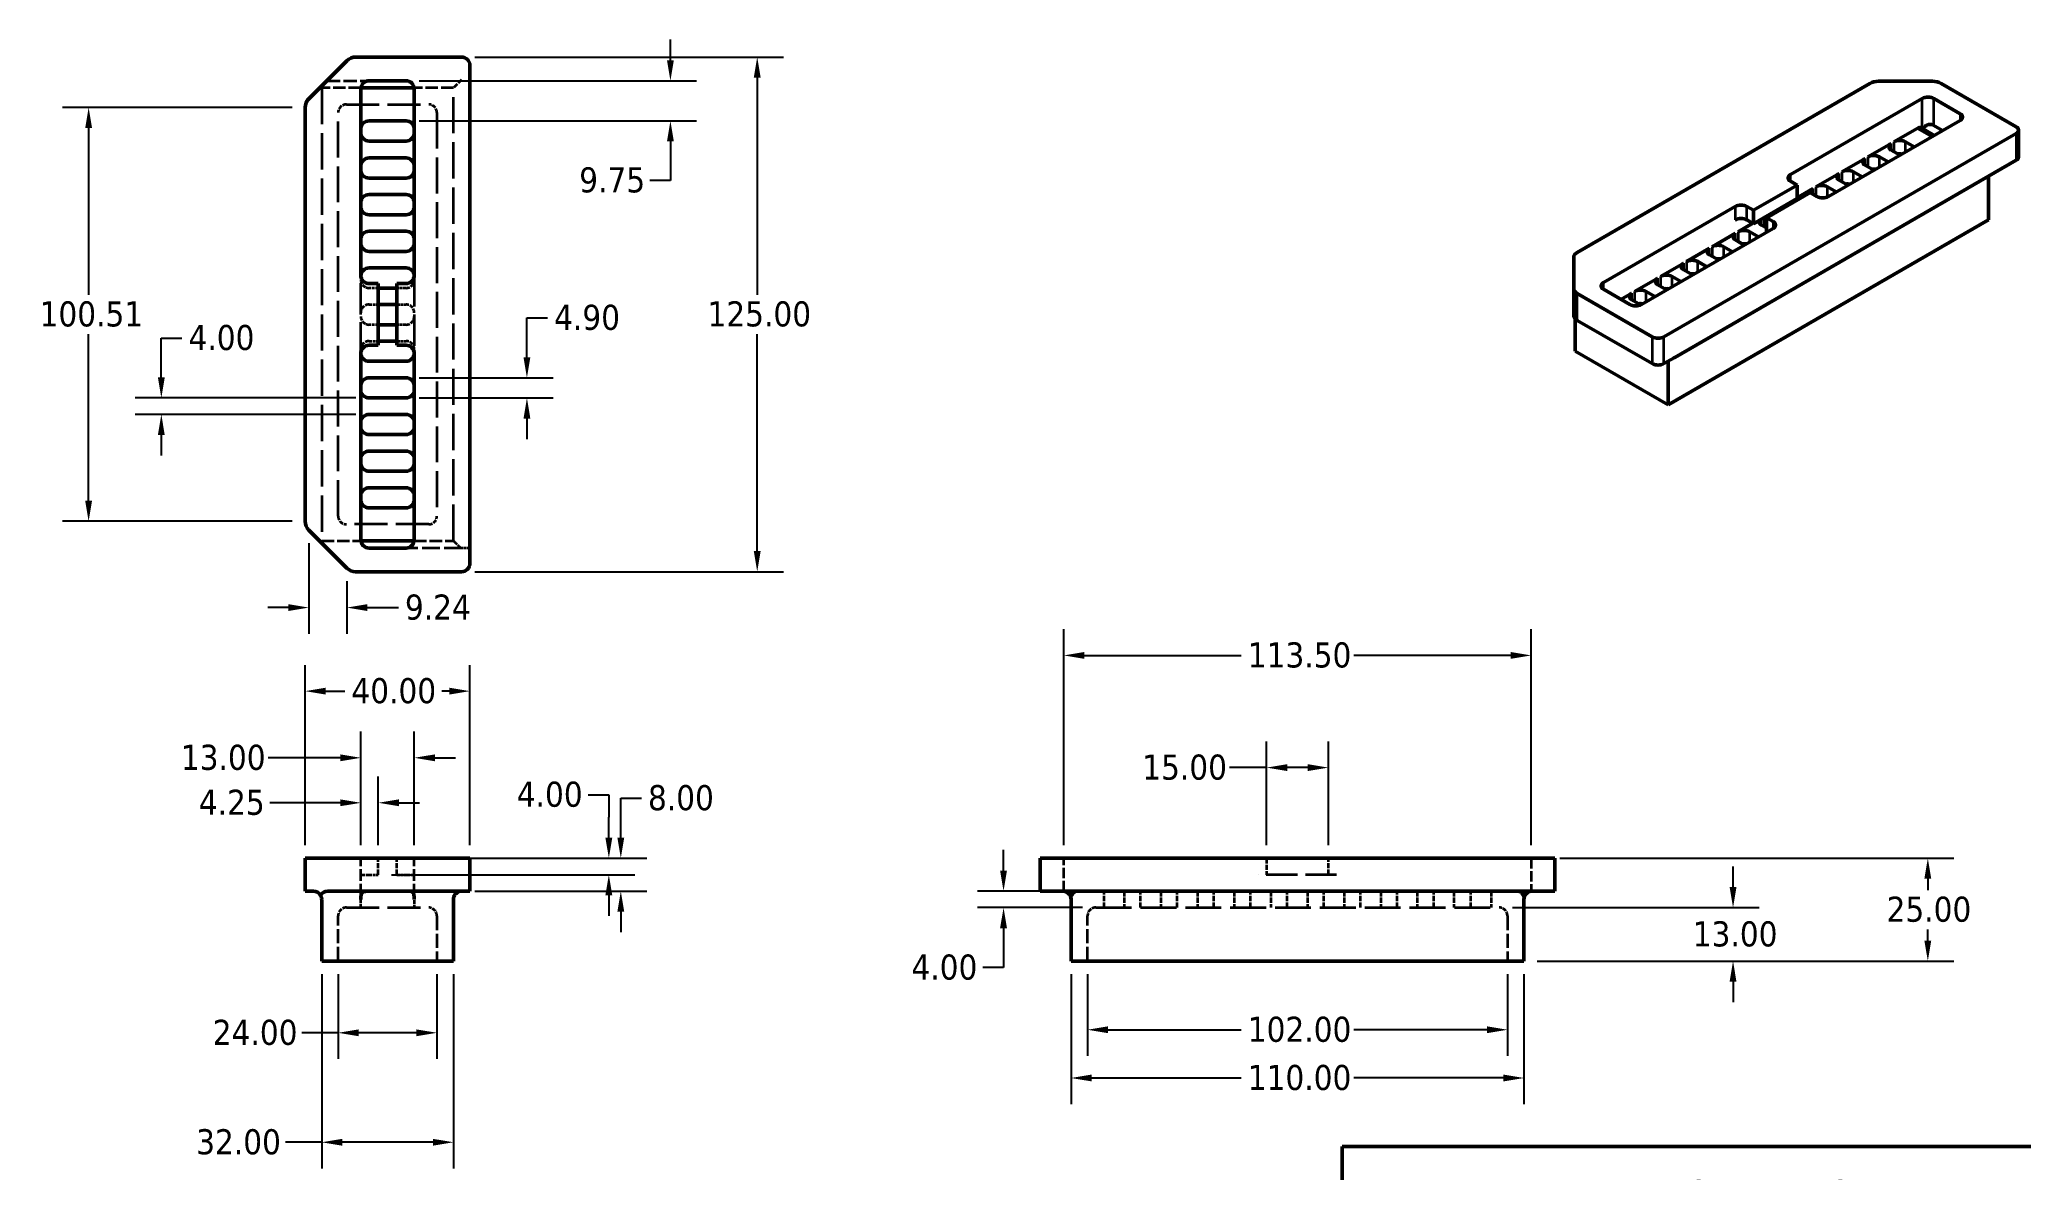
# Model space of a CAD drawing. Header units: millimetres. Extents: x 7 to 3404, y -138 to 425.
# Drawn here: x 43.1 to 524, y 128.7 to 402.9 of the extents above; entities that cross this region are included whole.
import ezdxf
from ezdxf.enums import TextEntityAlignment as Align

# ---------------------------------------------------------------- set-up
doc = ezdxf.new("R2018")
doc.units = ezdxf.units.MM
doc.header["$LTSCALE"] = 2
doc.linetypes.add('DASHED', pattern=[0.2067, 0.1654, -0.0413])
for name, color, linetype, lineweight in [('Border (ANSI)', 7, 'Continuous', 70), ('Dimension (ANSI)', 7, 'Continuous', 25), ('Hidden (ANSI)', 7, 'DASHED', 35), ('Title (ANSI)', 7, 'Continuous', 50), ('Visible (ANSI)', 7, 'Continuous', 50), ('Visible Narrow (ANSI)', 7, 'Continuous', 35)]:
    doc.layers.add(name, color=color, linetype=linetype, lineweight=lineweight)
doc.styles.add('Note Text (ANSI)', font='tahoma.ttf')
doc.dimstyles.new('1P13 - mm (ANSI)', dxfattribs={"dimscale": 2, "dimtxt": 3.048, "dimasz": 2.5, "dimexe": 3.175, "dimexo": 1.6002, "dimgap": 0.8, "dimtad": 0, "dimtih": 1, "dimtoh": 1, "dimrnd": 1e-08, "dimzin": 4, "dimdsep": 46, "dimtxsty": 'Note Text (ANSI)', "dimcen": 0.09, "dimdle": 10, "dimclrd": 256, "dimclre": 256, "dimclrt": 256, "dimadec": 1, "dimazin": 1, "dimtfac": 1, "dimtofl": 0, "dimtmove": 0, "dimatfit": 3, "dimfxl": 1, "dimtolj": 1, "dimtzin": 4, "dimlwd": -1, "dimlwe": -1, "dimarcsym": 0})

msp = doc.modelspace()

# ---------------------------------------------------------------- blocks, each defined once
blk = doc.blocks.new('*D6')
at = {"layer": 'Defpoints', "color": 0, "transparency": 16777216}
for p in [(297.68, 179.04), (399.68, 179.04), (399.68, 162.37)]:
    blk.add_point(p, dxfattribs=at)
at = {"layer": 'Dimension (ANSI)', "transparency": 16777216}
for p, q in [((297.68, 175.84), (297.68, 156.02)), ((399.68, 175.84), (399.68, 156.02)), ((302.68, 162.37), (335, 162.37)), ((394.68, 162.37), (362.36, 162.37))]:
    blk.add_line(p, q, dxfattribs=at)
for points in [[(302.68, 163.2), (302.68, 161.53), (297.68, 162.37)], [(394.68, 163.2), (394.68, 161.53), (399.68, 162.37)]]:
    blk.add_solid(points, dxfattribs=at)
at = {"layer": 'Dimension (ANSI)', "transparency": 16777216, "insert": (336.6, 165.54), "char_height": 6.096, "attachment_point": 1, "style": 'Note Text (ANSI)'}
blk.add_mtext('\\A1;102.00', dxfattribs=at)
blk = doc.blocks.new('*D7')
at = {"layer": 'Defpoints', "color": 0, "transparency": 16777216}
for p in [(293.68, 179.04), (403.68, 179.04), (403.68, 150.65)]:
    blk.add_point(p, dxfattribs=at)
at = {"layer": 'Dimension (ANSI)', "transparency": 16777216}
for p, q in [((293.68, 175.84), (293.68, 144.3)), ((403.68, 175.84), (403.68, 144.3)), ((298.68, 150.65), (335, 150.65)), ((398.68, 150.65), (362.36, 150.65))]:
    blk.add_line(p, q, dxfattribs=at)
for points in [[(298.68, 151.49), (298.68, 149.82), (293.68, 150.65)], [(398.68, 151.49), (398.68, 149.82), (403.68, 150.65)]]:
    blk.add_solid(points, dxfattribs=at)
at = {"layer": 'Dimension (ANSI)', "transparency": 16777216, "insert": (336.6, 153.83), "char_height": 6.096, "attachment_point": 1, "style": 'Note Text (ANSI)'}
blk.add_mtext('\\A1;110.00', dxfattribs=at)
blk = doc.blocks.new('*D8')
at = {"layer": 'Defpoints', "color": 0, "transparency": 16777216}
for p in [(356.18, 226.05), (341.18, 204.04), (356.18, 204.04)]:
    blk.add_point(p, dxfattribs=at)
at = {"layer": 'Dimension (ANSI)', "transparency": 16777216}
for p, q in [((341.18, 207.24), (341.18, 232.4)), ((356.18, 207.24), (356.18, 232.4)), ((341.18, 226.05), (332.15, 226.05)), ((351.18, 226.05), (346.18, 226.05))]:
    blk.add_line(p, q, dxfattribs=at)
for points in [[(346.18, 226.88), (346.18, 225.22), (341.18, 226.05)], [(351.18, 226.88), (351.18, 225.22), (356.18, 226.05)]]:
    blk.add_solid(points, dxfattribs=at)
at = {"layer": 'Dimension (ANSI)', "transparency": 16777216, "insert": (310.96, 229.22), "char_height": 6.096, "attachment_point": 1, "style": 'Note Text (ANSI)'}
blk.add_mtext('\\A1;15.00', dxfattribs=at)
blk = doc.blocks.new('*D9')
at = {"layer": 'Defpoints', "color": 0, "transparency": 16777216}
for p in [(397.68, 192.04), (403.68, 179.04), (454.47, 179.04)]:
    blk.add_point(p, dxfattribs=at)
at = {"layer": 'Dimension (ANSI)', "transparency": 16777216}
for p, q in [((454.47, 197.04), (454.47, 202.04)), ((400.88, 192.04), (460.82, 192.04)), ((406.88, 179.04), (460.82, 179.04)), ((454.47, 174.04), (454.47, 169.04))]:
    blk.add_line(p, q, dxfattribs=at)
for points in [[(453.63, 197.04), (455.3, 197.04), (454.47, 192.04)], [(453.63, 174.04), (455.3, 174.04), (454.47, 179.04)]]:
    blk.add_solid(points, dxfattribs=at)
at = {"layer": 'Dimension (ANSI)', "transparency": 16777216, "insert": (444.68, 188.71), "char_height": 6.096, "attachment_point": 1, "style": 'Note Text (ANSI)'}
blk.add_mtext('\\A1;13.00', dxfattribs=at)
blk = doc.blocks.new('*D10')
at = {"layer": 'Defpoints', "color": 0, "transparency": 16777216}
for p in [(409.18, 204.04), (403.68, 179.04), (501.78, 179.04)]:
    blk.add_point(p, dxfattribs=at)
at = {"layer": 'Dimension (ANSI)', "transparency": 16777216}
for p, q in [((412.38, 204.04), (508.13, 204.04)), ((501.78, 199.04), (501.78, 196.31)), ((501.78, 184.04), (501.78, 186.76)), ((406.88, 179.04), (508.13, 179.04))]:
    blk.add_line(p, q, dxfattribs=at)
for points in [[(500.94, 199.04), (502.61, 199.04), (501.78, 204.04)], [(500.94, 184.04), (502.61, 184.04), (501.78, 179.04)]]:
    blk.add_solid(points, dxfattribs=at)
at = {"layer": 'Dimension (ANSI)', "transparency": 16777216, "insert": (491.75, 194.71), "char_height": 6.096, "attachment_point": 1, "style": 'Note Text (ANSI)'}
blk.add_mtext('\\A1;25.00', dxfattribs=at)
blk = doc.blocks.new('*D11')
at = {"layer": 'Defpoints', "color": 0, "transparency": 16777216}
for p in [(405.43, 253.3), (291.93, 204.04), (405.43, 204.04)]:
    blk.add_point(p, dxfattribs=at)
at = {"layer": 'Dimension (ANSI)', "transparency": 16777216}
for p, q in [((291.93, 207.24), (291.93, 259.65)), ((405.43, 207.24), (405.43, 259.65)), ((296.93, 253.3), (335, 253.3)), ((400.43, 253.3), (362.36, 253.3))]:
    blk.add_line(p, q, dxfattribs=at)
for points in [[(296.93, 254.13), (296.93, 252.46), (291.93, 253.3)], [(400.43, 254.13), (400.43, 252.46), (405.43, 253.3)]]:
    blk.add_solid(points, dxfattribs=at)
at = {"layer": 'Dimension (ANSI)', "transparency": 16777216, "insert": (336.6, 256.47), "char_height": 6.096, "attachment_point": 1, "style": 'Note Text (ANSI)'}
blk.add_mtext('\\A1;113.50', dxfattribs=at)
blk = doc.blocks.new('*D12')
at = {"layer": 'Defpoints', "color": 0, "transparency": 16777216}
for p in [(145.66, 204.04), (145.66, 196.04), (184.31, 196.04)]:
    blk.add_point(p, dxfattribs=at)
at = {"layer": 'Dimension (ANSI)', "transparency": 16777216}
for p, q in [((184.31, 209.04), (184.31, 218.62)), ((184.31, 218.62), (189.31, 218.62)), ((148.86, 204.04), (190.66, 204.04)), ((148.86, 196.04), (190.66, 196.04)), ((184.31, 191.04), (184.31, 186.04))]:
    blk.add_line(p, q, dxfattribs=at)
for points in [[(183.48, 209.04), (185.14, 209.04), (184.31, 204.04)], [(183.48, 191.04), (185.14, 191.04), (184.31, 196.04)]]:
    blk.add_solid(points, dxfattribs=at)
at = {"layer": 'Dimension (ANSI)', "transparency": 16777216, "insert": (190.91, 221.8), "char_height": 6.096, "attachment_point": 1, "style": 'Note Text (ANSI)'}
blk.add_mtext('\\A1;8.00', dxfattribs=at)
blk = doc.blocks.new('*D13')
at = {"layer": 'Defpoints', "color": 0, "transparency": 16777216}
for p in [(125.41, 204.04), (181.41, 204.04), (125.41, 200.04)]:
    blk.add_point(p, dxfattribs=at)
at = {"layer": 'Dimension (ANSI)', "transparency": 16777216}
for p, q in [((176.41, 219.46), (181.41, 219.46)), ((181.41, 219.46), (181.41, 214.04)), ((181.41, 209.04), (181.41, 214.04)), ((128.61, 204.04), (187.76, 204.04)), ((128.61, 200.04), (187.76, 200.04)), ((181.41, 195.04), (181.41, 190.04))]:
    blk.add_line(p, q, dxfattribs=at)
for points in [[(180.57, 209.04), (182.24, 209.04), (181.41, 204.04)], [(180.57, 195.04), (182.24, 195.04), (181.41, 200.04)]]:
    blk.add_solid(points, dxfattribs=at)
at = {"layer": 'Dimension (ANSI)', "transparency": 16777216, "insert": (159.04, 222.64), "char_height": 6.096, "attachment_point": 1, "style": 'Note Text (ANSI)'}
blk.add_mtext('\\A1;4.00', dxfattribs=at)
blk = doc.blocks.new('*D14')
at = {"layer": 'Defpoints', "color": 0, "transparency": 16777216}
for p in [(147.66, 244.62), (107.66, 204.04), (147.66, 204.04)]:
    blk.add_point(p, dxfattribs=at)
at = {"layer": 'Dimension (ANSI)', "transparency": 16777216}
for p, q in [((107.66, 207.24), (107.66, 250.97)), ((147.66, 207.24), (147.66, 250.97)), ((112.66, 244.62), (117.27, 244.62)), ((142.66, 244.62), (140.81, 244.62))]:
    blk.add_line(p, q, dxfattribs=at)
for points in [[(112.66, 245.46), (112.66, 243.79), (107.66, 244.62)], [(142.66, 245.46), (142.66, 243.79), (147.66, 244.62)]]:
    blk.add_solid(points, dxfattribs=at)
at = {"layer": 'Dimension (ANSI)', "transparency": 16777216, "insert": (118.87, 247.79), "char_height": 6.096, "attachment_point": 1, "style": 'Note Text (ANSI)'}
blk.add_mtext('\\A1;40.00', dxfattribs=at)
blk = doc.blocks.new('*D15')
at = {"layer": 'Defpoints', "color": 0, "transparency": 16777216}
for p in [(115.66, 179.04), (139.66, 179.04), (139.66, 161.63)]:
    blk.add_point(p, dxfattribs=at)
at = {"layer": 'Dimension (ANSI)', "transparency": 16777216}
for p, q in [((115.66, 175.84), (115.66, 155.28)), ((139.66, 175.84), (139.66, 155.28)), ((115.66, 161.63), (106.86, 161.63)), ((134.66, 161.63), (120.66, 161.63))]:
    blk.add_line(p, q, dxfattribs=at)
for points in [[(120.66, 162.46), (120.66, 160.8), (115.66, 161.63)], [(134.66, 162.46), (134.66, 160.8), (139.66, 161.63)]]:
    blk.add_solid(points, dxfattribs=at)
at = {"layer": 'Dimension (ANSI)', "transparency": 16777216, "insert": (85.2, 164.8), "char_height": 6.096, "attachment_point": 1, "style": 'Note Text (ANSI)'}
blk.add_mtext('\\A1;24.00', dxfattribs=at)
blk = doc.blocks.new('*D16')
at = {"layer": 'Defpoints', "color": 0, "transparency": 16777216}
for p in [(111.66, 179.04), (143.66, 179.04), (143.66, 135.04)]:
    blk.add_point(p, dxfattribs=at)
at = {"layer": 'Dimension (ANSI)', "transparency": 16777216}
for p, q in [((111.66, 175.84), (111.66, 128.69)), ((143.66, 175.84), (143.66, 128.69)), ((111.66, 135.04), (102.88, 135.04)), ((138.66, 135.04), (116.66, 135.04))]:
    blk.add_line(p, q, dxfattribs=at)
for points in [[(116.66, 135.87), (116.66, 134.2), (111.66, 135.04)], [(138.66, 135.87), (138.66, 134.2), (143.66, 135.04)]]:
    blk.add_solid(points, dxfattribs=at)
at = {"layer": 'Dimension (ANSI)', "transparency": 16777216, "insert": (81.17, 138.21), "char_height": 6.096, "attachment_point": 1, "style": 'Note Text (ANSI)'}
blk.add_mtext('\\A1;32.00', dxfattribs=at)
blk = doc.blocks.new('*D17')
at = {"layer": 'Defpoints', "color": 0, "transparency": 16777216}
for p in [(134.16, 228.43), (121.16, 204.04), (134.16, 204.04)]:
    blk.add_point(p, dxfattribs=at)
at = {"layer": 'Dimension (ANSI)', "transparency": 16777216}
for p, q in [((121.16, 207.24), (121.16, 234.78)), ((134.16, 207.24), (134.16, 234.78)), ((116.16, 228.43), (98.63, 228.43)), ((139.16, 228.43), (144.16, 228.43))]:
    blk.add_line(p, q, dxfattribs=at)
for points in [[(116.16, 229.26), (116.16, 227.59), (121.16, 228.43)], [(139.16, 229.26), (139.16, 227.59), (134.16, 228.43)]]:
    blk.add_solid(points, dxfattribs=at)
at = {"layer": 'Dimension (ANSI)', "transparency": 16777216, "insert": (77.45, 231.6), "char_height": 6.096, "attachment_point": 1, "style": 'Note Text (ANSI)'}
blk.add_mtext('\\A1;13.00', dxfattribs=at)
blk = doc.blocks.new('*D18')
at = {"layer": 'Defpoints', "color": 0, "transparency": 16777216}
for p in [(145.66, 398.64), (145.66, 273.64), (217.45, 273.64)]:
    blk.add_point(p, dxfattribs=at)
at = {"layer": 'Dimension (ANSI)', "transparency": 16777216}
for p, q in [((148.86, 398.64), (223.8, 398.64)), ((217.45, 393.64), (217.45, 340.92)), ((217.45, 278.64), (217.45, 331.37)), ((148.86, 273.64), (223.8, 273.64))]:
    blk.add_line(p, q, dxfattribs=at)
for points in [[(216.61, 393.64), (218.28, 393.64), (217.45, 398.64)], [(216.61, 278.64), (218.28, 278.64), (217.45, 273.64)]]:
    blk.add_solid(points, dxfattribs=at)
at = {"layer": 'Dimension (ANSI)', "transparency": 16777216, "insert": (205.37, 339.32), "char_height": 6.096, "attachment_point": 1, "style": 'Note Text (ANSI)'}
blk.add_mtext('\\A1;125.00', dxfattribs=at)
blk = doc.blocks.new('*D19')
at = {"layer": 'Defpoints', "color": 0, "transparency": 16777216}
for p in [(121.16, 217.5), (121.16, 204.04), (125.41, 204.04)]:
    blk.add_point(p, dxfattribs=at)
at = {"layer": 'Dimension (ANSI)', "transparency": 16777216}
for p, q in [((121.16, 207.24), (121.16, 223.85)), ((125.41, 207.24), (125.41, 223.85)), ((116.16, 217.5), (99.08, 217.5)), ((130.41, 217.5), (135.41, 217.5))]:
    blk.add_line(p, q, dxfattribs=at)
for points in [[(116.16, 218.33), (116.16, 216.67), (121.16, 217.5)], [(130.41, 218.33), (130.41, 216.67), (125.41, 217.5)]]:
    blk.add_solid(points, dxfattribs=at)
at = {"layer": 'Dimension (ANSI)', "transparency": 16777216, "insert": (81.81, 220.68), "char_height": 6.096, "attachment_point": 1, "style": 'Note Text (ANSI)'}
blk.add_mtext('\\A1;4.25', dxfattribs=at)
blk = doc.blocks.new('*D20')
at = {"layer": 'Defpoints', "color": 0, "transparency": 16777216}
for p in [(107.66, 386.4), (55.05, 285.88), (107.66, 285.88)]:
    blk.add_point(p, dxfattribs=at)
at = {"layer": 'Dimension (ANSI)', "transparency": 16777216}
for p, q in [((104.46, 386.4), (48.7, 386.4)), ((55.05, 381.4), (55.05, 340.91)), ((55.05, 290.88), (55.05, 331.37)), ((104.46, 285.88), (48.7, 285.88))]:
    blk.add_line(p, q, dxfattribs=at)
for points in [[(54.22, 381.4), (55.89, 381.4), (55.05, 386.4)], [(54.22, 290.88), (55.89, 290.88), (55.05, 285.88)]]:
    blk.add_solid(points, dxfattribs=at)
at = {"layer": 'Dimension (ANSI)', "transparency": 16777216, "insert": (43.14, 339.31), "char_height": 6.096, "attachment_point": 1, "style": 'Note Text (ANSI)'}
blk.add_mtext('\\A1;100.51', dxfattribs=at)
blk = doc.blocks.new('*D21')
at = {"layer": 'Defpoints', "color": 0, "transparency": 16777216}
for p in [(132.16, 320.74), (132.16, 315.84), (161.51, 315.84)]:
    blk.add_point(p, dxfattribs=at)
at = {"layer": 'Dimension (ANSI)', "transparency": 16777216}
for p, q in [((161.51, 325.74), (161.51, 335.3)), ((161.51, 335.3), (166.51, 335.3)), ((135.36, 320.74), (167.86, 320.74)), ((135.36, 315.84), (167.86, 315.84)), ((161.51, 310.84), (161.51, 305.84))]:
    blk.add_line(p, q, dxfattribs=at)
for points in [[(160.68, 325.74), (162.34, 325.74), (161.51, 320.74)], [(160.68, 310.84), (162.34, 310.84), (161.51, 315.84)]]:
    blk.add_solid(points, dxfattribs=at)
at = {"layer": 'Dimension (ANSI)', "transparency": 16777216, "insert": (168.11, 338.48), "char_height": 6.096, "attachment_point": 1, "style": 'Note Text (ANSI)'}
blk.add_mtext('\\A1;4.90', dxfattribs=at)
blk = doc.blocks.new('*D22')
at = {"layer": 'Defpoints', "color": 0, "transparency": 16777216}
for p in [(123.16, 315.84), (72.71, 311.84), (123.16, 311.84)]:
    blk.add_point(p, dxfattribs=at)
at = {"layer": 'Dimension (ANSI)', "transparency": 16777216}
for p, q in [((72.71, 320.84), (72.71, 330.4)), ((72.71, 330.4), (77.71, 330.4)), ((119.96, 315.84), (66.36, 315.84)), ((119.96, 311.84), (66.36, 311.84)), ((72.71, 306.84), (72.71, 301.84))]:
    blk.add_line(p, q, dxfattribs=at)
for points in [[(71.88, 320.84), (73.54, 320.84), (72.71, 315.84)], [(71.88, 306.84), (73.54, 306.84), (72.71, 311.84)]]:
    blk.add_solid(points, dxfattribs=at)
at = {"layer": 'Dimension (ANSI)', "transparency": 16777216, "insert": (79.31, 333.58), "char_height": 6.096, "attachment_point": 1, "style": 'Note Text (ANSI)'}
blk.add_mtext('\\A1;4.00', dxfattribs=at)
blk = doc.blocks.new('*D23')
at = {"layer": 'Defpoints', "color": 0, "transparency": 16777216}
for p in [(132.16, 392.89), (132.16, 383.14), (196.36, 383.14)]:
    blk.add_point(p, dxfattribs=at)
at = {"layer": 'Dimension (ANSI)', "transparency": 16777216}
for p, q in [((196.36, 397.89), (196.36, 402.89)), ((135.36, 392.89), (202.71, 392.89)), ((135.36, 383.14), (202.71, 383.14)), ((196.36, 378.14), (196.36, 368.7)), ((196.36, 368.7), (191.36, 368.7))]:
    blk.add_line(p, q, dxfattribs=at)
for points in [[(195.53, 397.89), (197.2, 397.89), (196.36, 392.89)], [(195.53, 378.14), (197.2, 378.14), (196.36, 383.14)]]:
    blk.add_solid(points, dxfattribs=at)
at = {"layer": 'Dimension (ANSI)', "transparency": 16777216, "insert": (174.21, 371.87), "char_height": 6.096, "attachment_point": 1, "style": 'Note Text (ANSI)'}
blk.add_mtext('\\A1;9.75', dxfattribs=at)
blk = doc.blocks.new('*D24')
at = {"layer": 'Defpoints', "color": 0, "transparency": 16777216}
for p in [(277.28, 196.04), (291.93, 196.04), (299.68, 192.04)]:
    blk.add_point(p, dxfattribs=at)
at = {"layer": 'Dimension (ANSI)', "transparency": 16777216}
for p, q in [((277.28, 201.04), (277.28, 206.04)), ((288.73, 196.04), (270.93, 196.04)), ((296.48, 192.04), (270.93, 192.04)), ((277.28, 187.04), (277.28, 177.48)), ((277.28, 177.48), (272.28, 177.48))]:
    blk.add_line(p, q, dxfattribs=at)
for points in [[(276.44, 201.04), (278.11, 201.04), (277.28, 196.04)], [(276.44, 187.04), (278.11, 187.04), (277.28, 192.04)]]:
    blk.add_solid(points, dxfattribs=at)
at = {"layer": 'Dimension (ANSI)', "transparency": 16777216, "insert": (254.91, 180.65), "char_height": 6.096, "attachment_point": 1, "style": 'Note Text (ANSI)'}
blk.add_mtext('\\A1;4.00', dxfattribs=at)
blk = doc.blocks.new('*D25')
at = {"layer": 'Defpoints', "color": 0, "transparency": 16777216}
for p in [(108.54, 283.76), (117.78, 274.52), (108.54, 264.92)]:
    blk.add_point(p, dxfattribs=at)
at = {"layer": 'Dimension (ANSI)', "transparency": 16777216}
for p, q in [((108.54, 280.56), (108.54, 258.57)), ((117.78, 271.32), (117.78, 258.57)), ((103.54, 264.92), (98.54, 264.92)), ((122.78, 264.92), (130.28, 264.92))]:
    blk.add_line(p, q, dxfattribs=at)
for points in [[(103.54, 265.75), (103.54, 264.09), (108.54, 264.92)], [(122.78, 265.75), (122.78, 264.09), (117.78, 264.92)]]:
    blk.add_solid(points, dxfattribs=at)
at = {"layer": 'Dimension (ANSI)', "transparency": 16777216, "insert": (131.88, 268.09), "char_height": 6.096, "attachment_point": 1, "style": 'Note Text (ANSI)'}
blk.add_mtext('\\A1;9.24', dxfattribs=at)
blk = doc.blocks.new('Borders Default Border')
at = {"layer": 'Border (ANSI)', "flags": 128}
for points in [[(139.7, 212.6), (139.7, 206.25), (137.5, 210.06), (141.9, 210.06), (139.7, 206.25)], [(9.65, 9.65), (9.65, 206.25), (269.75, 206.25), (269.75, 9.65), (9.65, 9.65)], [(3.3, 107.95), (9.65, 107.95), (5.84, 110.15), (5.84, 105.75), (9.65, 107.95)], [(276.1, 107.95), (269.75, 107.95), (273.56, 110.15), (273.56, 105.75), (269.75, 107.95)], [(139.7, 3.3), (139.7, 9.65), (137.5, 5.84), (141.9, 5.84), (139.7, 9.65)]]:
    blk.add_lwpolyline(points, dxfattribs=at)
at = {"layer": 'Border (ANSI)', "char_height": 3.05, "attachment_point": 7, "style": 'Note Text (ANSI)'}
for s, insert in [('2', (68.93, 207.26)), ('1', (208.86, 207.26)), ('B', (6.18, 160.4)), ('B', (271.36, 160.4)), ('A', (5.82, 52.45)), ('A', (270.99, 52.45)), ('2', (68.93, 5.59)), ('1', (208.86, 5.59))]:
    blk.add_mtext(s, dxfattribs=dict(at, insert=insert))
blk = doc.blocks.new('Title Blocks 1P13 Template (mm)')
at = {"layer": 'Title (ANSI)'}
for p, q in [((169.95, 145.62), (79.95, 145.62)), ((79.95, 145.62), (79.95, 88.29)), ((169.95, 145.62), (169.95, 88.29)), ((79.95, 129.29), (169.95, 129.29)), ((124.95, 129.29), (124.95, 119.29)), ((79.95, 119.29), (169.95, 119.29)), ((79.95, 112.29), (169.95, 112.29)), ((124.95, 112.29), (124.95, 102.29)), ((79.95, 102.29), (169.95, 102.29)), ((79.95, 95.29), (169.95, 95.29)), ((124.95, 95.29), (124.95, 88.29)), ((79.95, 88.29), (169.95, 88.29))]:
    blk.add_line(p, q, dxfattribs=at)
at = {"layer": 'Title (ANSI)', "insert": (117.95, 141.57), "char_height": 2.5, "width": 48.6648, "attachment_point": 1, "line_spacing_factor": 0.987884, "style": 'Note Text (ANSI)'}
blk.add_mtext('\\fTahoma|b0|i0;\\H2.5000;ENGINEER 1P13\\P\\fTahoma|b0|i0;\\H2.5000;Integrated Cornerstone Design Projects in Engineering', dxfattribs=at)
at = {"layer": 'Title (ANSI)', "attachment_point": 1, "style": 'Note Text (ANSI)'}
for s, insert, char_height, width in [('\\fArial|b0|i0;\\H2.0000;STUDENT NUMBER', (80.45, 128.79), 2, 28.5105), ('\\fArial|b0|i0;\\H2.0000;LAB SECTION', (125.45, 128.79), 2, 19.3081), ('\\fArial|b0|i0;\\H2.0000;DATE', (80.45, 111.79), 2, 13.0033), ('\\fArial|b0|i0;\\H2.0000;SCALE', (125.45, 111.79), 2, 13.0033), ('\\fTahoma|b0|i0;\\H2.5000;ALL DIMENSIONS IN MILLIMETRES', (97.28, 100.04), 2.5, 54.5679), ('\\fTahoma|b0|i0;\\H2.5000;SHEET SIZE A', (82.45, 92.79), 2.5, 43.4685), ('\\fArial|b0|i0;\\H2.4900;SHEET 1 OF 1 ', (127.45, 92.79), 2.49, 80.9808)]:
    blk.add_mtext(s, dxfattribs=dict(at, insert=insert, char_height=char_height, width=width))
at = {"layer": 'Title (ANSI)', "lineweight": 30, "flags": 104}
for tag, height, p in [('AUTHOR', 3.05, (91.95, 125.29)), ('SUBJECT', 2.49, (136.95, 125.29)), ('TITLE', 3.05, (91.95, 116.79)), ('CREATION_DATE', 2.49, (91.95, 108.29)), ('Initial_View_Scale', 3.05, (136.95, 108.29))]:
    blk.add_attdef(tag, text='', height=height, dxfattribs=at).set_placement(p, align=Align.TOP_LEFT)

# ---------------------------------------------------------------- dimensions: what is measured, and where the dimension line sits
at = {"layer": 'Dimension (ANSI)'}
for base, p1, p2, angle, override, picture, middle in [((196.363, 383.142), (132.157, 392.892), (132.157, 383.142), 270, {"dimgap": 0.8, "dimdec": 2, "dimtol": 0, "dimlim": 0, "dimtp": 0, "dimtm": 0, "dimtdec": 2, "dimatfit": 1}, '*D23', (181.985, 368.696)), ((217.447, 273.642), (145.657, 398.642), (145.657, 273.642), 90, {"dimgap": 0.8, "dimdec": 2, "dimtol": 0, "dimlim": 0, "dimtp": 0, "dimtm": 0, "dimtdec": 2, "dimatfit": 1}, '*D18', (217.447, 336.142)), ((55.0521, 285.8843), (107.6566, 386.399), (107.6566, 285.8843), 90, {"dimgap": 0.8, "dimdec": 2, "dimtol": 0, "dimlim": 0, "dimtp": 0, "dimtm": 0, "dimtdec": 2, "dimatfit": 1}, '*D20', (55.0521, 336.1416)), ((161.509, 315.842), (132.157, 320.742), (132.157, 315.842), 90, {"dimgap": 0.8, "dimdec": 2, "dimtol": 0, "dimlim": 0, "dimtp": 0, "dimtm": 0, "dimtdec": 2, "dimatfit": 1}, '*D21', (175.992, 335.303)), ((72.711, 311.842), (123.157, 315.842), (123.157, 311.842), 90, {"dimgap": 0.8, "dimdec": 2, "dimtol": 0, "dimlim": 0, "dimtp": 0, "dimtm": 0, "dimtdec": 2, "dimatfit": 1}, '*D22', (87.194, 330.403)), ((108.535, 264.921), (117.778, 274.52), (108.535, 283.763), 180, {"dimgap": 0.8, "dimtih": 0, "dimtoh": 0, "dimdec": 2, "dimtol": 0, "dimlim": 0, "dimtp": 0, "dimtm": 0, "dimtdec": 2, "dimatfit": 1}, '*D25', (139.775, 264.921)), ((405.432, 253.297), (291.932, 204.038), (405.432, 204.038), 180, {"dimgap": 0.8, "dimtih": 0, "dimtoh": 0, "dimdec": 2, "dimtol": 0, "dimlim": 0, "dimtp": 0, "dimtm": 0, "dimtdec": 2, "dimatfit": 1}, '*D11', (348.682, 253.297)), ((147.657, 244.622), (107.657, 204.038), (147.657, 204.038), 180, {"dimgap": 0.8, "dimtih": 0, "dimtoh": 0, "dimdec": 2, "dimtol": 0, "dimlim": 0, "dimtp": 0, "dimtm": 0, "dimtdec": 2, "dimatfit": 1}, '*D14', (129.038, 244.622)), ((134.157, 228.428), (121.157, 204.038), (134.157, 204.038), 180, {"dimgap": 0.8, "dimtih": 0, "dimtoh": 0, "dimdec": 2, "dimtol": 0, "dimlim": 0, "dimtp": 0, "dimtm": 0, "dimtdec": 2, "dimatfit": 1}, '*D17', (87.236, 228.428)), ((356.182, 226.048), (341.182, 204.038), (356.182, 204.038), 180, {"dimgap": 0.8, "dimtih": 0, "dimtoh": 0, "dimdec": 2, "dimtol": 0, "dimlim": 0, "dimtp": 0, "dimtm": 0, "dimtdec": 2, "dimatfit": 2}, '*D8', (320.754, 226.048)), ((181.407, 204.038), (125.407, 200.038), (125.407, 204.038), 90, {"dimgap": 0.8, "dimdec": 2, "dimtol": 0, "dimlim": 0, "dimtp": 0, "dimtm": 0, "dimtdec": 2, "dimtmove": 1, "dimatfit": 1}, '*D13', (181.102, 219.464)), ((184.31, 196.038), (145.657, 204.038), (145.657, 196.038), 270, {"dimgap": 0.8, "dimdec": 2, "dimtol": 0, "dimlim": 0, "dimtp": 0, "dimtm": 0, "dimtdec": 2, "dimatfit": 1}, '*D12', (198.724, 218.617)), ((277.276, 196.038), (299.682, 192.038), (291.932, 196.038), 270, {"dimgap": 0.8, "dimdec": 2, "dimtol": 0, "dimlim": 0, "dimtp": 0, "dimtm": 0, "dimtdec": 2, "dimatfit": 1}, '*D24', (262.793, 177.477)), ((454.466, 179.038), (397.682, 192.038), (403.682, 179.038), 270, {"dimgap": 0.8, "dimdec": 2, "dimtol": 0, "dimlim": 0, "dimtp": 0, "dimtm": 0, "dimtdec": 2, "dimatfit": 1}, '*D9', (454.466, 185.538)), ((501.777, 179.038), (409.182, 204.038), (403.682, 179.038), 270, {"dimgap": 0.8, "dimdec": 2, "dimtol": 0, "dimlim": 0, "dimtp": 0, "dimtm": 0, "dimtdec": 2, "dimatfit": 1}, '*D10', (501.777, 191.538)), ((143.657, 135.038), (111.657, 179.038), (143.657, 179.038), 180, {"dimgap": 0.8, "dimtih": 0, "dimtoh": 0, "dimdec": 2, "dimtol": 0, "dimlim": 0, "dimtp": 0, "dimtm": 0, "dimtdec": 2, "dimatfit": 2}, '*D16', (91.229, 135.038)), ((403.682, 150.653), (293.682, 179.038), (403.682, 179.038), 180, {"dimgap": 0.8, "dimtih": 0, "dimtoh": 0, "dimdec": 2, "dimtol": 0, "dimlim": 0, "dimtp": 0, "dimtm": 0, "dimtdec": 2, "dimatfit": 1}, '*D7', (348.682, 150.653))]:
    dim = msp.add_linear_dim(base=base, p1=p1, p2=p2, angle=angle, dimstyle='1P13 - mm (ANSI)', override=override, dxfattribs=at)
    dim.commit()
    dim.dimension.update_dxf_attribs({"geometry": picture, "text_midpoint": middle, "dimtype": 160})
for base, p1, p2, override, picture, middle in [((121.157, 217.501), (125.407, 204.038), (121.157, 204.038), {"dimgap": 0.8, "dimtih": 0, "dimtoh": 0, "dimdec": 2, "dimtol": 0, "dimlim": 0, "dimtp": 0, "dimtm": 0, "dimtdec": 2, "dimatfit": 1}, '*D19', (89.643, 217.501)), ((139.657, 161.629), (115.657, 179.038), (139.657, 179.038), {"dimgap": 0.8, "dimtih": 0, "dimtoh": 0, "dimdec": 2, "dimtol": 0, "dimlim": 0, "dimtp": 0, "dimtm": 0, "dimtdec": 2, "dimatfit": 2}, '*D15', (95.229, 161.629)), ((399.682, 162.368), (297.682, 179.038), (399.682, 179.038), {"dimgap": 0.8, "dimtih": 0, "dimtoh": 0, "dimdec": 2, "dimtol": 0, "dimlim": 0, "dimtp": 0, "dimtm": 0, "dimtdec": 2, "dimatfit": 1}, '*D6', (348.682, 162.368))]:
    dim = msp.add_linear_dim(base=base, p1=p1, p2=p2, dimstyle='1P13 - mm (ANSI)', override=override, dxfattribs=at)
    dim.commit()
    dim.dimension.update_dxf_attribs({"geometry": picture, "text_midpoint": middle, "dimtype": 160})

# ---------------------------------------------------------------- linework, layer by layer
at = {"layer": 'Hidden (ANSI)', "ltscale": 26.608612}
for p, q in [((111.657, 391.142), (111.657, 281.142)), ((143.657, 281.142), (143.657, 391.142))]:
    msp.add_line(p, q, dxfattribs=at)
at = {"layer": 'Hidden (ANSI)', "ltscale": 9.062206}
for p, q in [((121.172, 391.142), (111.657, 391.142)), ((134.141, 281.142), (143.657, 281.142))]:
    msp.add_line(p, q, dxfattribs=at)
at = {"layer": 'Hidden (ANSI)', "ltscale": 9.76147}
for p, q in [((112.907, 392.892), (123.157, 392.892)), ((123.157, 196.022), (112.907, 196.022))]:
    msp.add_line(p, q, dxfattribs=at)
at = {"layer": 'Hidden (ANSI)', "ltscale": 9.062148}
for p, q in [((143.657, 391.142), (134.141, 391.142)), ((111.657, 281.142), (121.172, 281.142))]:
    msp.add_line(p, q, dxfattribs=at)
at = {"layer": 'Hidden (ANSI)', "ltscale": 3.638059}
msp.add_line((145.657, 393.142), (143.657, 391.142), dxfattribs=at)
at = {"layer": 'Hidden (ANSI)', "ltscale": 26.339838}
for p, q in [((115.657, 287.142), (115.657, 385.142)), ((139.657, 385.142), (139.657, 287.142)), ((299.682, 192.038), (397.682, 192.038))]:
    msp.add_line(p, q, dxfattribs=at)
at = {"layer": 'Hidden (ANSI)', "ltscale": 24.189648}
for p, q in [((117.657, 387.142), (137.657, 387.142)), ((137.657, 285.142), (117.657, 285.142)), ((117.657, 192.038), (137.657, 192.038))]:
    msp.add_line(p, q, dxfattribs=at)
at = {"layer": 'Hidden (ANSI)', "ltscale": 22.980164}
for p, q in [((121.157, 326.642), (121.157, 345.642)), ((134.157, 345.642), (134.157, 326.642)), ((358.182, 200.038), (339.182, 200.038))]:
    msp.add_line(p, q, dxfattribs=at)
at = {"layer": 'Hidden (ANSI)', "ltscale": 2.142684}
for p, q in [((125.407, 342.542), (123.157, 342.542)), ((132.157, 342.542), (129.907, 342.542)), ((123.157, 338.542), (125.407, 338.542)), ((129.907, 338.542), (132.157, 338.542)), ((125.407, 333.642), (123.157, 333.642)), ((132.157, 333.642), (129.907, 333.642)), ((123.157, 329.642), (125.407, 329.642)), ((129.907, 329.642), (132.157, 329.642)), ((123.157, 200.038), (125.407, 200.038)), ((129.907, 200.038), (132.157, 200.038))]:
    msp.add_line(p, q, dxfattribs=at)
at = {"layer": 'Hidden (ANSI)', "ltscale": 1.000103}
msp.add_line((111.657, 281.142), (111.407, 280.892), dxfattribs=at)
at = {"layer": 'Hidden (ANSI)', "ltscale": 12.856602}
msp.add_line((145.657, 279.392), (132.157, 279.392), dxfattribs=at)
at = {"layer": 'Hidden (ANSI)', "ltscale": 1.904597}
msp.add_line((147.657, 279.392), (145.657, 279.392), dxfattribs=at)
at = {"layer": 'Hidden (ANSI)', "ltscale": 8.601275}
for p, q in [((121.157, 195.006), (121.157, 204.038)), ((134.157, 195.006), (134.157, 204.038))]:
    msp.add_line(p, q, dxfattribs=at)
at = {"layer": 'Hidden (ANSI)', "ltscale": 3.809293}
for p, q in [((125.407, 200.038), (125.407, 204.038)), ((129.907, 200.038), (129.907, 204.038)), ((341.182, 204.038), (341.182, 200.038)), ((356.182, 200.038), (356.182, 204.038)), ((301.682, 192.038), (301.682, 196.038)), ((306.582, 196.038), (306.582, 192.038)), ((310.582, 192.038), (310.582, 196.038)), ((315.482, 196.038), (315.482, 192.038)), ((319.482, 192.038), (319.482, 196.038)), ((324.382, 196.038), (324.382, 192.038)), ((328.382, 192.038), (328.382, 196.038)), ((333.282, 196.038), (333.282, 192.038)), ((337.282, 192.038), (337.282, 196.038)), ((342.182, 196.038), (342.182, 192.038)), ((346.182, 192.038), (346.182, 196.038)), ((351.082, 196.038), (351.082, 192.038)), ((355.082, 192.038), (355.082, 196.038)), ((359.982, 196.038), (359.982, 192.038)), ((363.982, 192.038), (363.982, 196.038)), ((368.882, 196.038), (368.882, 192.038)), ((372.882, 192.038), (372.882, 196.038)), ((377.782, 196.038), (377.782, 192.038)), ((381.782, 192.038), (381.782, 196.038)), ((386.682, 196.038), (386.682, 192.038)), ((390.782, 192.038), (390.782, 196.038)), ((395.682, 196.038), (395.682, 192.038))]:
    msp.add_line(p, q, dxfattribs=at)
at = {"layer": 'Hidden (ANSI)', "ltscale": 7.618686}
msp.add_line((291.932, 196.038), (291.932, 204.038), dxfattribs=at)
at = {"layer": 'Hidden (ANSI)', "ltscale": 7.633626}
msp.add_line((405.432, 204.038), (405.432, 196.022), dxfattribs=at)
at = {"layer": 'Hidden (ANSI)', "ltscale": 2.991791}
for p, q in [((121.157, 200.038), (123.157, 200.038)), ((132.157, 200.038), (134.157, 200.038))]:
    msp.add_line(p, q, dxfattribs=at)
at = {"layer": 'Hidden (ANSI)', "ltscale": 0.014839}
for p, q in [((112.907, 196.022), (112.907, 196.038)), ((121.172, 194.038), (121.172, 194.053)), ((403.682, 194.038), (403.682, 194.053))]:
    msp.add_line(p, q, dxfattribs=at)
at = {"layer": 'Hidden (ANSI)', "ltscale": 0.237987}
msp.add_line((112.907, 196.038), (113.157, 196.038), dxfattribs=at)
at = {"layer": 'Hidden (ANSI)', "ltscale": 2.826704}
for p, q in [((121.157, 192.038), (121.157, 195.006)), ((134.157, 195.006), (134.157, 192.038))]:
    msp.add_line(p, q, dxfattribs=at)
at = {"layer": 'Hidden (ANSI)', "ltscale": 10.475731}
for p, q in [((115.657, 179.038), (115.657, 190.038)), ((139.657, 190.038), (139.657, 179.038)), ((297.682, 179.038), (297.682, 190.038)), ((399.682, 190.038), (399.682, 179.038))]:
    msp.add_line(p, q, dxfattribs=at)
at = {"layer": 'Hidden (ANSI)', "ltscale": 2.991791}
for centre, start, end in [((117.657, 385.142), 90, 180), ((137.657, 385.142), 0, 90), ((123.157, 344.542), 180, 270), ((132.157, 344.542), 270, 0), ((123.157, 336.542), 90, 180), ((132.157, 336.542), 0, 90), ((123.157, 335.642), 180, 270), ((132.157, 335.642), 270, 0), ((123.157, 327.642), 90, 180), ((132.157, 327.642), 0, 90), ((117.657, 287.142), 180, 270), ((137.657, 287.142), 270, 0), ((117.657, 190.038), 90, 180), ((137.657, 190.038), 0, 90), ((299.682, 190.038), 90, 180), ((397.682, 190.038), 0, 90)]:
    msp.add_arc(centre, 2, start, end, dxfattribs=at)
at = {"layer": 'Hidden (ANSI)', "ltscale": 0.095175}
for centre, start, end in [((123.157, 345.442), 177.13402, 180), ((132.157, 345.442), 0, 2.86598)]:
    msp.add_arc(centre, 2, start, end, dxfattribs=at)
at = {"layer": 'Hidden (ANSI)', "ltscale": 0.047522}
for centre, start, end in [((123.157, 326.742), 180, 181.43254), ((132.157, 326.742), 358.56746, 0)]:
    msp.add_arc(centre, 2, start, end, dxfattribs=at)
at = {"layer": 'Hidden (ANSI)', "ltscale": 2.310223}
msp.add_arc((113.157, 194.053), 2, 97.18076, 151.30281, dxfattribs=at)
at = {"layer": 'Hidden (ANSI)', "ltscale": 2.637856}
msp.add_arc((295.182, 194.038), 2, 90, 151.04498, dxfattribs=at)
at = {"layer": 'Hidden (ANSI)', "ltscale": 2.029232}
for centre, start, end in [((295.682, 194.038), 90, 151.04498), ((401.682, 194.038), 28.95502, 90)]:
    msp.add_arc(centre, 2, start, end, dxfattribs=at)
at = {"layer": 'Hidden (ANSI)', "ltscale": 2.628403}
msp.add_arc((402.182, 194.038), 2, 29.21077, 90, dxfattribs=at)
at = {"layer": 'Hidden (ANSI)', "ltscale": 0.992593}
msp.add_open_spline([(111.657, 391.142), (111.656, 391.142), (111.649, 391.147), (111.619, 391.176), (111.588, 391.206), (111.507, 391.285), (111.458, 391.333), (111.402, 391.387)], degree=3, knots=[2.64092529, 2.64092529, 2.64092529, 2.64092529, 2.66693435, 2.66693435, 2.70542433, 2.70542433, 2.74160045, 2.74160045, 2.74160045, 2.74160045], dxfattribs=at)
at = {"layer": 'Hidden (ANSI)', "ltscale": 3.487703}
msp.add_open_spline([(143.657, 281.142), (143.657, 281.142), (143.664, 281.136), (143.694, 281.107), (143.725, 281.077), (143.851, 280.955), (143.979, 280.829), (144.334, 280.482), (144.6, 280.221), (144.989, 279.851), (145.117, 279.731), (145.304, 279.572), (145.364, 279.522), (145.461, 279.457), (145.494, 279.438), (145.567, 279.405), (145.607, 279.392), (145.657, 279.392)], degree=3, knots=[2.64092529, 2.64092529, 2.64092529, 2.64092529, 2.66693435, 2.66693435, 2.70542433, 2.70542433, 2.7824043, 2.7824043, 2.90171673, 2.90171673, 2.96137294, 2.96137294, 2.99120104, 2.99120104, 3.0061151, 3.0061151, 3.02102915, 3.02102915, 3.02102915, 3.02102915], dxfattribs=at)
at = {"layer": 'Hidden (ANSI)', "ltscale": 0.962459}
for points, knots in [([(121.172, 194.038), (121.172, 194.311), (121.162, 194.601), (121.157, 194.911), (121.157, 194.959), (121.157, 195.006)], [1.314321376, 1.314321376, 1.314321376, 1.314321376, 1.396440618, 1.396440618, 1.411700735, 1.411700735, 1.411700735, 1.411700735]), ([(134.157, 195.006), (134.157, 194.959), (134.156, 194.911), (134.151, 194.601), (134.141, 194.311), (134.141, 194.038)], [0.340727766, 0.340727766, 0.340727766, 0.340727766, 0.355987884, 0.355987884, 0.438107125, 0.438107125, 0.438107125, 0.438107125]), ([(293.932, 195.006), (293.907, 194.959), (293.882, 194.911), (293.742, 194.601), (293.682, 194.311), (293.682, 194.038)], [0.340727766, 0.340727766, 0.340727766, 0.340727766, 0.355987884, 0.355987884, 0.438107125, 0.438107125, 0.438107125, 0.438107125]), ([(403.682, 194.038), (403.682, 194.311), (403.623, 194.601), (403.482, 194.911), (403.458, 194.959), (403.432, 195.006)], [1.314321376, 1.314321376, 1.314321376, 1.314321376, 1.396440618, 1.396440618, 1.411700735, 1.411700735, 1.411700735, 1.411700735])]:
    msp.add_open_spline(points, degree=3, knots=knots, dxfattribs=at)
at = {"layer": 'Hidden (ANSI)', "ltscale": 3.801475}
for points, knots in [([(123.157, 196.038), (122.873, 196.038), (122.574, 196.033), (122.041, 195.976), (121.808, 195.921), (121.488, 195.719), (121.367, 195.556), (121.242, 195.208), (121.21, 194.996), (121.176, 194.535), (121.172, 194.286), (121.172, 194.053)], [0, 0, 0, 0, 0.0851006, 0.0851006, 0.17020121, 0.17020121, 0.24465203, 0.24465203, 0.31446008, 0.31446008, 0.38426813, 0.38426813, 0.38426813, 0.38426813]), ([(134.141, 194.038), (134.141, 194.27), (134.137, 194.519), (134.103, 194.98), (134.071, 195.192), (133.947, 195.54), (133.825, 195.704), (133.505, 195.905), (133.272, 195.961), (132.74, 196.017), (132.44, 196.022), (132.157, 196.022)], [1.15280439, 1.15280439, 1.15280439, 1.15280439, 1.22261244, 1.22261244, 1.29242049, 1.29242049, 1.36687131, 1.36687131, 1.45197191, 1.45197191, 1.53707252, 1.53707252, 1.53707252, 1.53707252]), ([(405.432, 196.038), (405.432, 196.038), (405.368, 196.033), (405.118, 195.976), (404.932, 195.921), (404.558, 195.719), (404.341, 195.556), (404.034, 195.208), (403.901, 194.996), (403.726, 194.535), (403.682, 194.286), (403.682, 194.053)], [0, 0, 0, 0, 0.0851006, 0.0851006, 0.17020121, 0.17020121, 0.24465203, 0.24465203, 0.31446008, 0.31446008, 0.38426813, 0.38426813, 0.38426813, 0.38426813])]:
    msp.add_open_spline(points, degree=3, knots=knots, dxfattribs=at)
at = {"layer": 'Hidden (ANSI)', "ltscale": 0.613543}
msp.add_open_spline([(132.157, 196.038), (132.366, 196.038), (132.583, 196.035), (132.79, 196.022)], degree=3, dxfattribs=at)
at = {"layer": 'Hidden (ANSI)', "ltscale": 0.262029}
msp.add_open_spline([(145.407, 196.022), (145.414, 196.023), (145.422, 196.024), (145.461, 196.028), (145.494, 196.031), (145.567, 196.036), (145.607, 196.038), (145.657, 196.038)], degree=3, knots=[2.987716587, 2.987716587, 2.987716587, 2.987716587, 2.991201043, 2.991201043, 3.006115096, 3.006115096, 3.021029149, 3.021029149, 3.021029149, 3.021029149], dxfattribs=at)
at = {"layer": 'Visible (ANSI)'}
for p, q in [((108.535, 388.52), (117.778, 397.763)), ((145.657, 398.642), (119.899, 398.642)), ((147.657, 275.642), (147.657, 396.642)), ((121.157, 345.642), (121.157, 390.892)), ((134.141, 391.142), (121.172, 391.142)), ((123.157, 392.892), (132.157, 392.892)), ((134.157, 390.892), (134.157, 345.642)), ((487.714, 392.248), (416.639, 351.214)), ((489.835, 392.756), (502.906, 392.756)), ((523.241, 381.733), (505.027, 392.248)), ((107.657, 386.399), (107.657, 285.884)), ((468.44, 370.098), (500.436, 388.571)), ((503.265, 388.571), (509.629, 384.897)), ((123.157, 383.142), (132.157, 383.142)), ((437.681, 330.702), (523.241, 380.1)), ((509.629, 383.264), (477.632, 364.791)), ((493.542, 378.059), (499.199, 381.325)), ((500.199, 381.424), (503.32, 379.622)), ((505.375, 380.808), (503.089, 382.128)), ((523.826, 374.385), (523.826, 380.917)), ((132.157, 378.242), (123.157, 378.242)), ((487.178, 374.385), (492.906, 377.691)), ((495.027, 374.834), (492.906, 376.058)), ((496.37, 378.059), (498.492, 376.834)), ((123.157, 374.142), (132.157, 374.142)), ((440.332, 325.701), (523.241, 373.568)), ((474.592, 367.118), (480.248, 370.384)), ((480.885, 370.751), (486.542, 374.017)), ((483.713, 370.751), (485.835, 369.526)), ((488.663, 371.159), (486.542, 372.384)), ((490.006, 374.385), (492.128, 373.16)), ((132.157, 369.242), (123.157, 369.242)), ((459.424, 361.423), (470.031, 367.546)), ((473.213, 365.709), (462.606, 359.586)), ((470.031, 367.546), (468.44, 368.465)), ((470.031, 364.28), (470.031, 367.546)), ((470.031, 364.485), (473.955, 366.75)), ((474.804, 364.791), (473.213, 365.709)), ((477.42, 367.118), (479.541, 365.893)), ((482.37, 367.526), (480.248, 368.751)), ((516.523, 369.69), (516.523, 359.075)), ((123.157, 365.242), (132.157, 365.242)), ((423.008, 343.868), (455.005, 362.341)), ((457.833, 362.341), (459.424, 361.423)), ((459.424, 358.157), (470.031, 364.28)), ((459.424, 358.157), (459.424, 361.423)), ((132.157, 360.342), (123.157, 360.342)), ((123.157, 356.342), (132.157, 356.342)), ((464.197, 357.034), (432.201, 338.561)), ((516.523, 359.075), (438.741, 314.168)), ((455.712, 356.218), (459.247, 358.259)), ((457.833, 359.075), (459.424, 358.157)), ((458.54, 356.218), (460.662, 354.993)), ((462.606, 357.136), (461.369, 357.851)), ((462.606, 359.586), (464.197, 358.667)), ((462.606, 356.32), (462.606, 359.586)), ((462.606, 356.32), (462.783, 356.218)), ((132.157, 351.442), (123.157, 351.442)), ((443.125, 348.951), (448.782, 352.217)), ((449.419, 352.584), (455.075, 355.85)), ((452.247, 352.584), (454.368, 351.359)), ((457.197, 352.992), (455.075, 354.217)), ((123.157, 347.442), (132.157, 347.442)), ((415.76, 342.442), (415.76, 349.989)), ((436.832, 345.317), (442.489, 348.583)), ((444.61, 345.726), (442.489, 346.95)), ((445.954, 348.951), (448.075, 347.726)), ((450.903, 349.359), (448.782, 350.584)), ((125.407, 343.642), (123.157, 343.642)), ((125.407, 328.642), (125.407, 343.642)), ((129.907, 342.542), (125.407, 342.542)), ((129.907, 343.642), (129.907, 328.642)), ((132.157, 343.642), (129.907, 343.642)), ((415.76, 342.442), (415.76, 335.91)), ((429.372, 338.561), (423.008, 342.235)), ((430.539, 341.684), (436.196, 344.95)), ((433.367, 341.684), (435.489, 340.459)), ((438.317, 342.092), (436.196, 343.317)), ((439.66, 345.317), (441.782, 344.093)), ((125.407, 338.542), (129.907, 338.542)), ((416.639, 341.217), (434.852, 330.702)), ((427.251, 339.786), (429.902, 341.317)), ((432.013, 338.465), (429.902, 339.684)), ((129.907, 333.642), (125.407, 333.642)), ((416.114, 335.094), (416.114, 327.232)), ((416.639, 334.685), (434.852, 324.17)), ((123.157, 328.642), (125.407, 328.642)), ((125.407, 329.642), (129.907, 329.642)), ((129.907, 328.642), (132.157, 328.642)), ((438.741, 314.168), (416.114, 327.232)), ((121.157, 281.392), (121.157, 326.642)), ((132.157, 324.742), (123.157, 324.742)), ((134.157, 326.642), (134.157, 281.392)), ((437.681, 324.17), (440.155, 325.599)), ((438.741, 324.782), (438.741, 314.168)), ((440.332, 325.688), (440.332, 325.701)), ((123.157, 320.742), (132.157, 320.742)), ((132.157, 315.842), (123.157, 315.842)), ((123.157, 311.842), (132.157, 311.842)), ((132.157, 306.942), (123.157, 306.942)), ((123.157, 302.942), (132.157, 302.942)), ((132.157, 298.042), (123.157, 298.042)), ((123.157, 294.042), (132.157, 294.042)), ((132.157, 289.142), (123.157, 289.142)), ((117.778, 274.52), (108.535, 283.763)), ((121.172, 281.142), (134.141, 281.142)), ((132.157, 279.392), (123.157, 279.392)), ((119.899, 273.642), (145.657, 273.642)), ((107.657, 204.038), (108.535, 204.038)), ((107.657, 204.038), (107.657, 196.038)), ((117.778, 204.038), (108.535, 204.038)), ((117.778, 204.038), (119.899, 204.038)), ((119.899, 204.038), (145.657, 204.038)), ((145.657, 204.038), (147.657, 204.038)), ((147.657, 196.038), (147.657, 204.038)), ((286.182, 204.038), (288.182, 204.038)), ((286.182, 204.038), (286.182, 196.038)), ((288.182, 204.038), (409.182, 204.038)), ((409.182, 204.038), (411.182, 204.038)), ((411.182, 196.038), (411.182, 204.038)), ((108.535, 196.038), (107.657, 196.038)), ((108.535, 196.038), (109.657, 196.038)), ((111.657, 194.038), (111.657, 179.038)), ((113.157, 196.038), (117.778, 196.038)), ((119.899, 196.038), (117.778, 196.038)), ((119.899, 196.038), (145.657, 196.038)), ((123.157, 196.022), (147.657, 196.022)), ((134.141, 194.038), (134.141, 194.053)), ((143.657, 194.038), (143.657, 179.038)), ((147.657, 196.038), (145.657, 196.038)), ((147.657, 196.022), (147.657, 196.038)), ((288.182, 196.038), (286.182, 196.038)), ((288.182, 196.038), (291.682, 196.038)), ((291.932, 196.038), (409.182, 196.038)), ((291.932, 196.022), (291.932, 196.038)), ((293.682, 194.053), (293.682, 194.038)), ((293.682, 194.038), (293.682, 179.038)), ((403.682, 194.038), (403.682, 179.038)), ((411.182, 196.038), (409.182, 196.038)), ((143.657, 179.038), (111.657, 179.038)), ((403.682, 179.038), (293.682, 179.038))]:
    msp.add_line(p, q, dxfattribs=at)
for centre, radius, start, end in [((119.899, 395.642), 3, 90, 135), ((145.657, 396.642), 2, 0, 90), ((123.157, 390.892), 2, 90, 180), ((132.157, 390.892), 2, 0, 90), ((110.657, 386.399), 3, 135, 180), ((123.157, 381.142), 2, 90, 180), ((123.157, 380.242), 2, 180, 270), ((132.157, 381.142), 2, 0, 90), ((132.157, 380.242), 2, 270, 0), ((123.157, 372.142), 2, 90, 180), ((123.157, 371.242), 2, 180, 270), ((132.157, 372.142), 2, 0, 90), ((132.157, 371.242), 2, 270, 0), ((123.157, 363.242), 2, 90, 180), ((123.157, 362.342), 2, 180, 270), ((132.157, 363.242), 2, 0, 90), ((132.157, 362.342), 2, 270, 0), ((123.157, 354.342), 2, 90, 180), ((132.157, 354.342), 2, 0, 90), ((123.157, 353.442), 2, 180, 270), ((132.157, 353.442), 2, 270, 0), ((123.157, 345.442), 2, 90, 177.13402), ((132.157, 345.442), 2, 2.86598, 90), ((123.157, 345.642), 2, 180, 270), ((132.157, 345.642), 2, 270, 0), ((123.157, 326.642), 2, 90, 180), ((132.157, 326.642), 2, 0, 90), ((123.157, 326.742), 2, 181.43254, 270), ((132.157, 326.742), 2, 270, 358.56746), ((123.157, 318.742), 2, 90, 180), ((123.157, 317.842), 2, 180, 270), ((132.157, 318.742), 2, 0, 90), ((132.157, 317.842), 2, 270, 0), ((123.157, 309.842), 2, 90, 180), ((123.157, 308.942), 2, 180, 270), ((132.157, 309.842), 2, 0, 90), ((132.157, 308.942), 2, 270, 0), ((123.157, 300.942), 2, 90, 180), ((123.157, 300.042), 2, 180, 270), ((132.157, 300.942), 2, 0, 90), ((132.157, 300.042), 2, 270, 0), ((123.157, 292.042), 2, 90, 180), ((132.157, 292.042), 2, 0, 90), ((123.157, 291.142), 2, 180, 270), ((132.157, 291.142), 2, 270, 0), ((110.657, 285.884), 3, 180, 225), ((123.157, 281.392), 2, 180, 270), ((132.157, 281.392), 2, 270, 0), ((119.899, 276.642), 3, 225, 270), ((145.657, 275.642), 2, 270, 0), ((109.657, 194.038), 2, 28.95502, 90), ((113.157, 194.038), 2, 90, 151.04498), ((109.657, 194.038), 2, 0, 28.95502), ((145.657, 194.038), 2, 179.55061, 180), ((291.682, 194.038), 2, 82.81924, 90), ((405.682, 194.038), 2, 90, 180)]:
    msp.add_arc(centre, radius, start, end, dxfattribs=at)
for centre, major_axis, start_param, end_param in [((489.835, 391.024), (3, 0), 1.5707963, 2.3561945), ((502.906, 391.024), (3, 0), 0.7853982, 1.5707963), ((501.851, 387.755), (-2, 0), 3.9269908, 5.4977871), ((508.214, 384.081), (2, 0), 5.4977871, 7.0685835), ((499.199, 379.692), (1, 1.732), 0, 0.7853982), ((521.826, 380.917), (2, 0), 5.4977871, 7.0685835), ((494.32, 376.875), (-2, 0), 5.4977871, 7.0685835), ((494.956, 377.242), (-2, 0), 3.9269908, 5.4977871), ((494.956, 373.976), (2, 0), 1.3089969, 1.7738303), ((481.663, 369.567), (-2, 0), 5.4977871, 7.0685835), ((482.299, 369.935), (-2, 0), 3.9269908, 5.4977871), ((487.956, 373.201), (-2, 0), 5.4977871, 7.0685835), ((488.592, 373.568), (-2, 0), 3.9269908, 5.4977871), ((488.592, 370.302), (2, 0), 1.3089969, 1.7738303), ((521.826, 374.385), (2, 0), 5.4977871, 6.2831853), ((469.854, 369.282), (-2, 0), 5.4977871, 7.0685835), ((475.369, 365.934), (-2, 0), 5.4977871, 6.6175567), ((476.006, 366.301), (-2, 0), 3.9269908, 5.4977871), ((482.299, 366.669), (2, 0), 1.3089969, 1.7738303), ((456.419, 361.525), (-2, 0), 3.9269908, 5.4977871), ((469.076, 362.3), (-2, 0), 6.0031477, 6.3934519), ((469.713, 362.668), (-2, 0), 4.6021223, 4.9924266), ((476.218, 365.607), (2, 0), 3.9269908, 5.4977871), ((456.419, 358.259), (2, 0), 0.7853982, 2.3561945), ((457.126, 355.401), (-2, 0), 3.9269908, 5.4977871), ((462.783, 358.667), (-2, 0), 6.0031477, 7.0685835), ((463.419, 359.034), (-2, 0), 4.6021223, 4.9924266), ((462.783, 357.851), (2, 0), 5.4977871, 7.0685835), ((418.76, 349.989), (-3, 0), 5.4977871, 6.2831853), ((450.196, 351.4), (-2, 0), 5.4977871, 7.0685835), ((450.833, 351.768), (-2, 0), 3.9269908, 5.4977871), ((456.49, 355.034), (-2, 0), 5.4977871, 7.0685835), ((457.126, 352.135), (2, 0), 1.3089969, 1.7738303), ((443.903, 347.767), (-2, 0), 5.4977871, 7.0685835), ((444.54, 348.134), (-2, 0), 3.9269908, 5.4977871), ((450.833, 348.502), (2, 0), 1.3089969, 1.7738303), ((418.76, 342.442), (-3, 0), 0, 0.7853982), ((424.422, 343.052), (-2, 0), 5.4977871, 7.0685835), ((431.953, 340.867), (-2, 0), 3.9269908, 5.4977871), ((437.61, 344.133), (-2, 0), 5.4977871, 7.0685835), ((438.246, 344.501), (-2, 0), 3.9269908, 5.4977871), ((438.246, 341.235), (2, 0), 1.3089969, 1.7738303), ((444.54, 344.868), (2, 0), 1.3089969, 1.7738303), ((431.317, 340.5), (-2, 0), 5.4977871, 7.0685835), ((430.786, 339.377), (2, 0), 3.9269908, 5.4977871), ((431.953, 337.601), (2, 0), 1.3089969, 1.7738303), ((418.76, 335.91), (-3, 0), 0, 0.7853982), ((436.266, 331.519), (-2, 0), 0.7853982, 2.3561945), ((436.266, 324.987), (2, 0), 3.9269908, 5.4977871), ((440.155, 323.966), (-1, -1.732), 3.801663, 3.9269908)]:
    msp.add_ellipse(centre, major_axis=major_axis, ratio=0.5773503, start_param=start_param, end_param=end_param, dxfattribs=at)
for points, knots in [([(503.265, 382.039), (503.064, 382.155), (502.807, 382.247), (502.254, 382.316), (501.957, 382.291), (501.467, 382.104), (501.227, 381.931), (500.922, 381.572), (500.806, 381.358), (500.729, 381.134), (500.727, 381.127), (500.725, 381.12)], [0, 0, 0, 0, 0.0851006, 0.0851006, 0.17020121, 0.17020121, 0.24465203, 0.24465203, 0.31446008, 0.31446008, 0.31670555, 0.31670555, 0.31670555, 0.31670555]), ([(121.172, 194.038), (121.172, 194.27), (121.176, 194.519), (121.21, 194.98), (121.242, 195.192), (121.367, 195.54), (121.488, 195.704), (121.808, 195.905), (122.041, 195.961), (122.574, 196.017), (122.873, 196.022), (123.157, 196.022)], [1.15280439, 1.15280439, 1.15280439, 1.15280439, 1.22261244, 1.22261244, 1.29242049, 1.29242049, 1.36687131, 1.36687131, 1.45197191, 1.45197191, 1.53707252, 1.53707252, 1.53707252, 1.53707252]), ([(132.79, 196.022), (132.863, 196.018), (132.936, 196.012), (133.272, 195.976), (133.505, 195.921), (133.825, 195.719), (133.947, 195.556), (134.071, 195.208), (134.103, 194.996), (134.137, 194.535), (134.141, 194.286), (134.141, 194.053)], [0.06269544, 0.06269544, 0.06269544, 0.06269544, 0.0851006, 0.0851006, 0.17020121, 0.17020121, 0.24465203, 0.24465203, 0.31446008, 0.31446008, 0.38426813, 0.38426813, 0.38426813, 0.38426813]), ([(143.657, 194.053), (143.657, 194.141), (143.664, 194.229), (143.694, 194.445), (143.725, 194.573), (143.851, 194.934), (143.979, 195.149), (144.334, 195.575), (144.6, 195.759), (144.989, 195.928), (145.117, 195.967), (145.297, 196.006), (145.35, 196.015), (145.407, 196.022)], [2.64092529, 2.64092529, 2.64092529, 2.64092529, 2.66693435, 2.66693435, 2.70542433, 2.70542433, 2.7824043, 2.7824043, 2.90171673, 2.90171673, 2.96137294, 2.96137294, 2.98771659, 2.98771659, 2.98771659, 2.98771659]), ([(293.682, 194.053), (293.682, 194.141), (293.676, 194.229), (293.648, 194.445), (293.618, 194.573), (293.496, 194.934), (293.369, 195.149), (293.022, 195.575), (292.761, 195.759), (292.391, 195.928), (292.272, 195.967), (292.112, 196.007), (292.063, 196.017), (291.998, 196.028), (291.978, 196.031), (291.946, 196.036), (291.932, 196.038), (291.932, 196.038)], [2.64092529, 2.64092529, 2.64092529, 2.64092529, 2.66693435, 2.66693435, 2.70542433, 2.70542433, 2.7824043, 2.7824043, 2.90171673, 2.90171673, 2.96137294, 2.96137294, 2.99120104, 2.99120104, 3.0061151, 3.0061151, 3.02102915, 3.02102915, 3.02102915, 3.02102915]), ([(293.682, 194.038), (293.682, 194.27), (293.639, 194.519), (293.463, 194.98), (293.331, 195.192), (293.024, 195.54), (292.806, 195.704), (292.432, 195.905), (292.247, 195.961), (291.997, 196.017), (291.932, 196.022), (291.932, 196.022)], [1.15280439, 1.15280439, 1.15280439, 1.15280439, 1.22261244, 1.22261244, 1.29242049, 1.29242049, 1.36687131, 1.36687131, 1.45197191, 1.45197191, 1.53707252, 1.53707252, 1.53707252, 1.53707252])]:
    msp.add_open_spline(points, degree=3, knots=knots, dxfattribs=at)
at = {"layer": 'Visible Narrow (ANSI)'}
for p, q in [((500.436, 381.287), (500.436, 388.571)), ((503.265, 382.039), (503.265, 388.571)), ((509.629, 384.897), (509.629, 383.264)), ((499.199, 381.325), (502.734, 379.284)), ((523.241, 380.1), (523.241, 373.568)), ((492.906, 376.058), (492.906, 377.691)), ((493.542, 378.059), (493.542, 375.691)), ((495.31, 374.997), (495.31, 375.113)), ((496.37, 375.609), (496.37, 378.059)), ((480.248, 368.751), (480.248, 370.384)), ((480.885, 370.751), (480.885, 368.383)), ((483.713, 368.302), (483.713, 370.751)), ((486.542, 372.384), (486.542, 374.017)), ((487.178, 374.385), (487.178, 372.017)), ((490.006, 371.935), (490.006, 374.385)), ((468.44, 368.465), (468.44, 370.098)), ((473.955, 365.281), (473.955, 366.75)), ((474.592, 367.118), (474.592, 364.913)), ((477.42, 364.684), (477.42, 367.118)), ((455.005, 362.341), (455.005, 359.075)), ((457.833, 359.075), (457.833, 362.341)), ((467.662, 362.505), (467.662, 362.913)), ((468.298, 363.28), (468.298, 362.872)), ((455.712, 356.218), (455.712, 353.85)), ((458.54, 353.768), (458.54, 356.218)), ((461.369, 357.851), (461.369, 359.279)), ((462.005, 359.647), (462.005, 357.483)), ((464.197, 358.667), (464.197, 357.034)), ((448.782, 350.584), (448.782, 352.217)), ((449.419, 352.584), (449.419, 350.216)), ((452.247, 350.135), (452.247, 352.584)), ((455.075, 354.217), (455.075, 355.85)), ((442.489, 346.95), (442.489, 348.583)), ((443.125, 348.951), (443.125, 346.583)), ((445.954, 346.501), (445.954, 348.951)), ((423.008, 342.235), (423.008, 343.868)), ((430.539, 341.684), (430.539, 339.316)), ((433.367, 339.234), (433.367, 341.684)), ((436.196, 343.317), (436.196, 344.95)), ((436.832, 345.317), (436.832, 342.95)), ((439.66, 342.868), (439.66, 345.317)), ((416.639, 334.685), (416.639, 341.217)), ((429.902, 339.684), (429.902, 341.317)), ((434.852, 330.702), (434.852, 324.17)), ((437.681, 324.17), (437.681, 330.702))]:
    msp.add_line(p, q, dxfattribs=at)

# ---------------------------------------------------------------- block references
at = {"xscale": 2, "yscale": 2, "zscale": 2}
msp.add_blockref('Borders Default Border', (0, 0), dxfattribs=at)
ref = msp.add_blockref('Title Blocks 1P13 Template (mm)', (199.588, -157.27), dxfattribs=dict(xscale=2, yscale=2, zscale=2))
lines = msp.add_mtext('1/2', dxfattribs={"layer": 'Title (ANSI)', "insert": (473.496, 59.304), "char_height": 82.5202, "attachment_point": 1})
ref.add_attrib('Initial_View_Scale', '', (473.496, 59.304), dxfattribs={"flags": 104}).embed_mtext(lines)
lines = msp.add_mtext('2020-11-14', dxfattribs={"layer": 'Title (ANSI)', "insert": (383.496, 59.304), "char_height": 68.6324, "attachment_point": 1})
ref.add_attrib('CREATION_DATE', '', (383.496, 59.304), dxfattribs={"flags": 104}).embed_mtext(lines)
lines = msp.add_mtext('P2', dxfattribs={"layer": 'Title (ANSI)', "insert": (473.496, 93.304), "char_height": 38.6162, "attachment_point": 1})
ref.add_attrib('SUBJECT', '', (473.496, 93.304), dxfattribs={"flags": 104}).embed_mtext(lines)
lines = msp.add_mtext('MON30_P2_ContainerDrawing', dxfattribs={"layer": 'Title (ANSI)', "insert": (383.496, 76.304), "char_height": 164.61399, "attachment_point": 1})
ref.add_attrib('TITLE', '', (383.496, 76.304), dxfattribs={"flags": 104}).embed_mtext(lines)
lines = msp.add_mtext('MON30', dxfattribs={"layer": 'Title (ANSI)', "insert": (383.496, 93.304), "char_height": 54.6081, "attachment_point": 1})
ref.add_attrib('AUTHOR', '', (383.496, 93.304), dxfattribs={"flags": 104}).embed_mtext(lines)

msp.set_redraw_order([(e.dxf.handle, doc.entitydb.next_handle()) for e in msp.query("TEXT MTEXT ATTDEF DIMENSION ARC_DIMENSION")])  # texts and dimensions are drawn at this point

doc.saveas('drawing.dxf')
